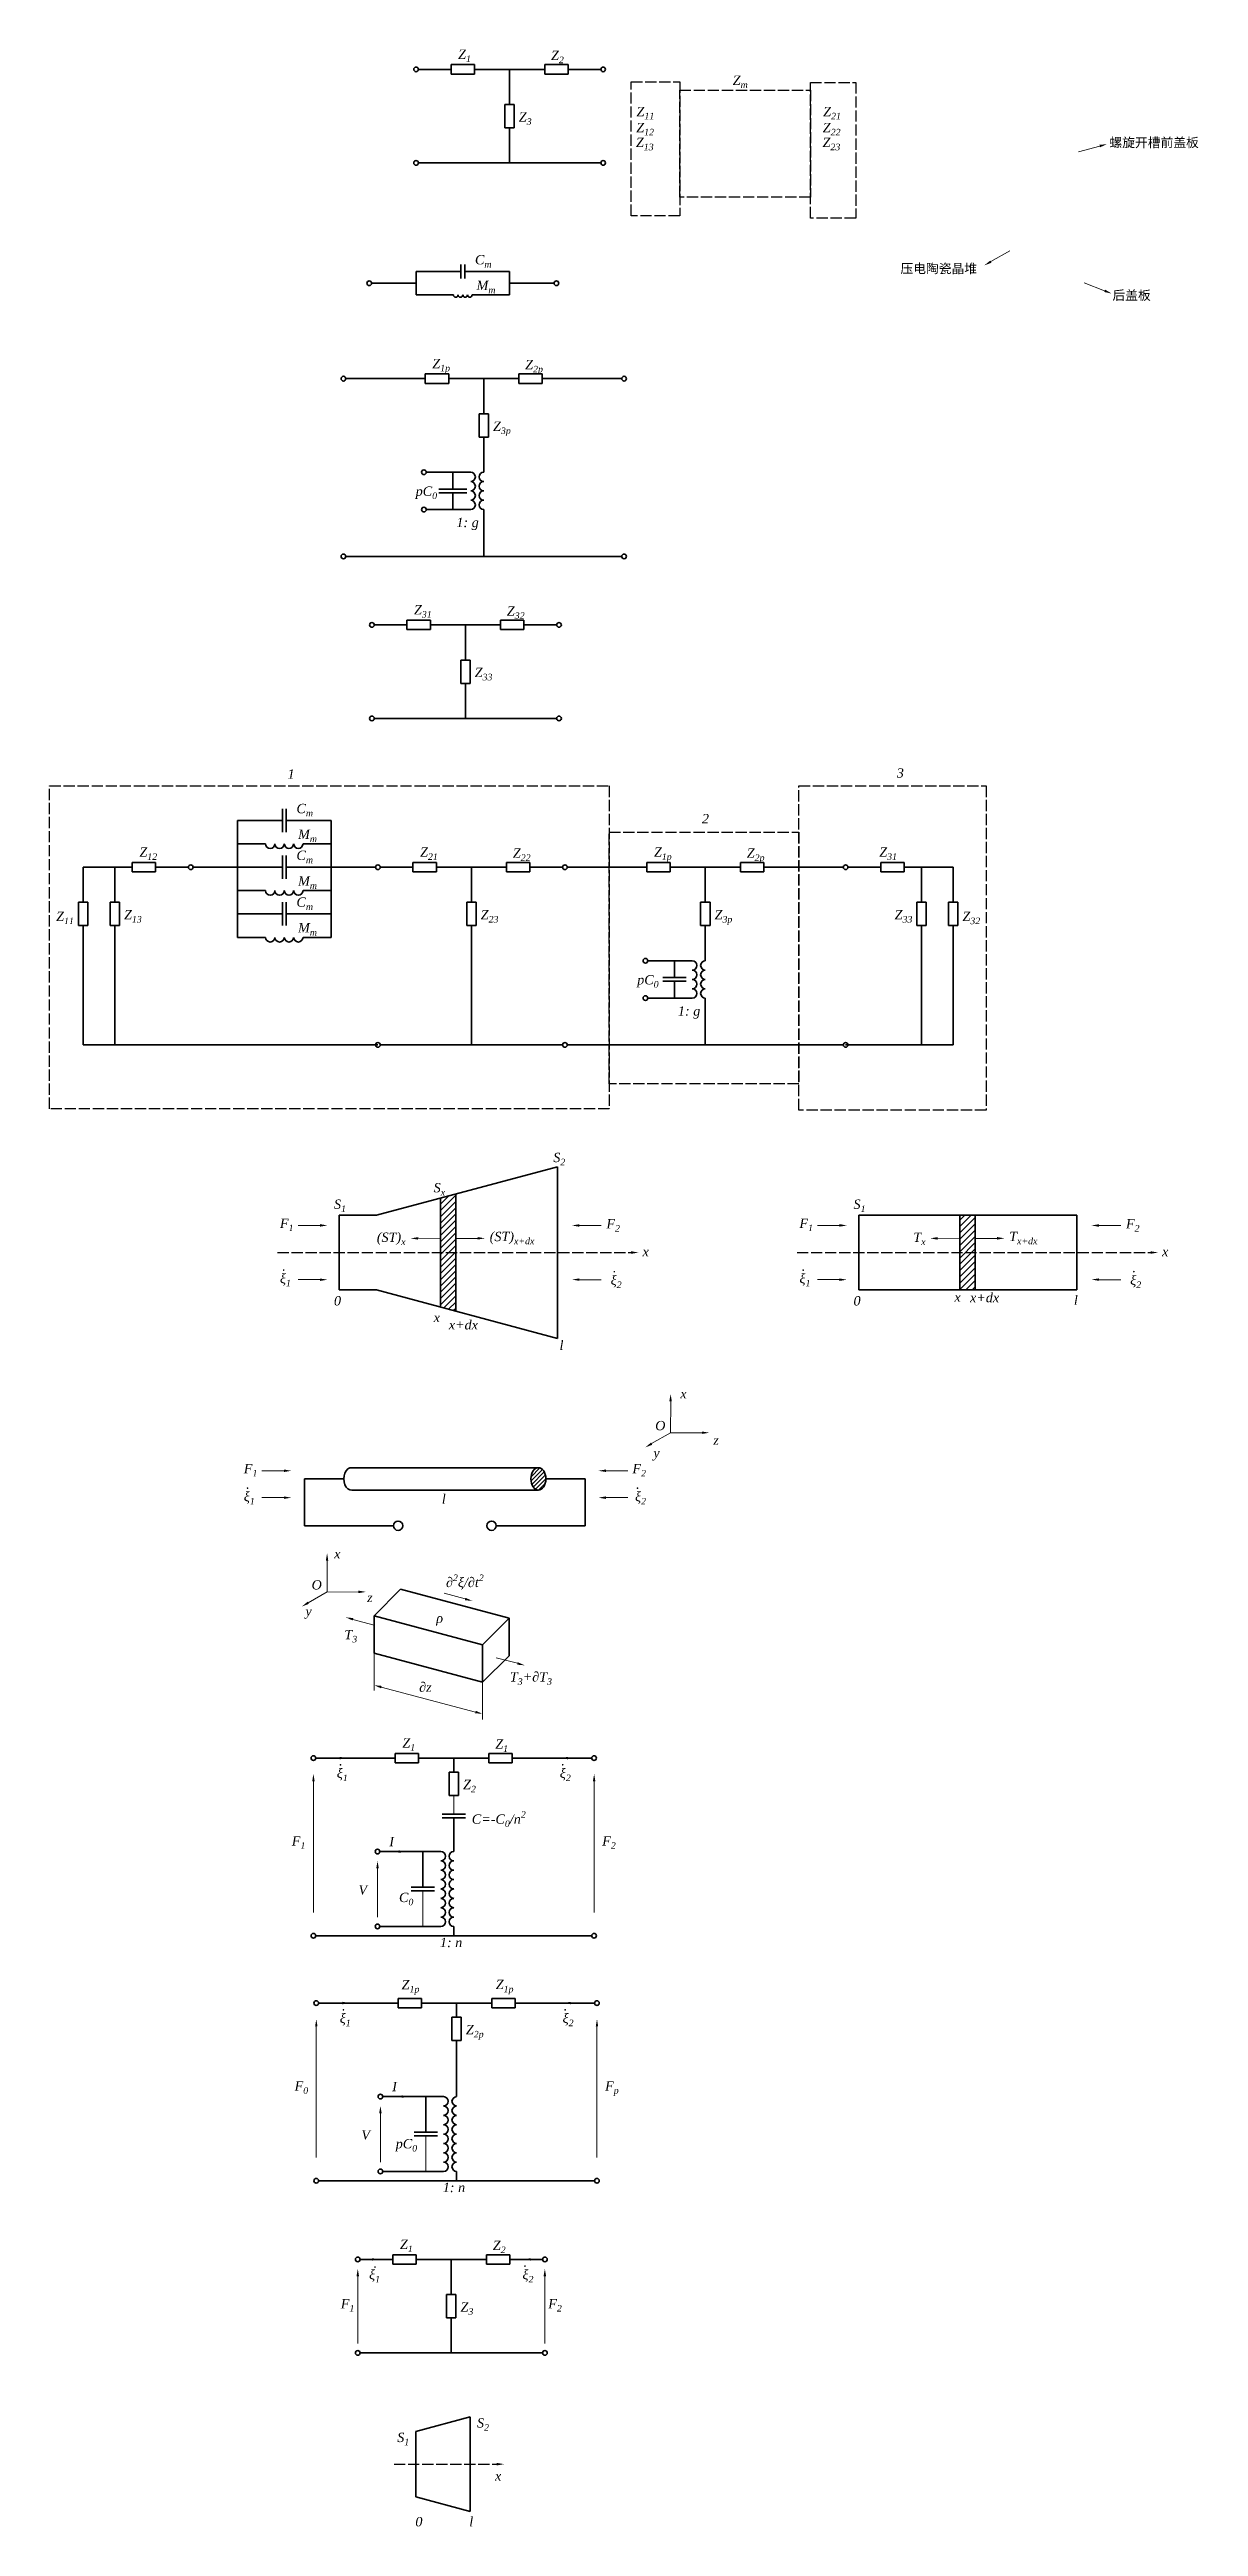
# Model space of a CAD drawing. Header units: millimetres. Extents: x 1780 to 3619, y -4222 to 1986.
# Drawn here: x 1944 to 3172, y -662 to 1986 of the extents above; entities that cross this region are included whole.
import ezdxf

# ---------------------------------------------------------------- set-up
doc = ezdxf.new("R2010")
doc.units = ezdxf.units.MM
doc.linetypes.add('ACAD_ISO02W100', pattern=[15, 12, -3])
doc.layers.get('0').update_dxf_attribs({"lineweight": 35})
doc.layers.add('尺寸', color=7, linetype='Continuous', lineweight=20)
doc.layers.add('虚线', color=250, linetype='ACAD_ISO02W100')
doc.styles.add('TimesNewRoman', font='timesi.ttf', dxfattribs={"height": 10})
doc.styles.add('宋体', font='')
doc.styles.get('宋体').set_extended_font_data('SimSun')

msp = doc.modelspace()

# ---------------------------------------------------------------- texts
at = {"layer": '尺寸', "char_height": 10}
for s, width, heights, insert, attachment_point, style in [('\\A1;Z{\\H0.7x;\\S^ 1;}', 28.768, [0], (2380.8, 1986.5), 1, 'TimesNewRoman'), ('\\A1;Z{\\H0.7x;\\S^ 2;}', 28.768, [0], (2480.1, 1985.3), 1, 'TimesNewRoman'), ('\\A1;Z{\\H0.7x;\\S^ m;}', 28.768, [0], (2674.3, 1958.7), 1, 'TimesNewRoman'), ('\\A1;Z{\\H0.7x;\\S^ 3;}', 28.768, [0], (2445.7, 1919.5), 1, 'TimesNewRoman'), ('\\A1;Z{\\H0.7x;\\S^ 12;}', 28.768, [0], (2571.2, 1908.1), 1, 'TimesNewRoman'), ('\\A1;Z{\\H0.7x;\\S^ 11;}', 28.768, [0], (2571.5, 1925.2), 1, 'TimesNewRoman'), ('\\A1;Z{\\H0.7x;\\S^ 22;}', 28.768, [0], (2770.6, 1908.1), 1, 'TimesNewRoman'), ('\\A1;Z{\\H0.7x;\\S^ 21;}', 28.768, [0], (2771, 1925.2), 1, 'TimesNewRoman'), ('\\A1;Z{\\H0.7x;\\S^ 13;}', 28.768, [0], (2570.8, 1892.2), 1, 'TimesNewRoman'), ('\\A1;Z{\\H0.7x;\\S^ 23;}', 28.768, [0], (2770.3, 1892.2), 1, 'TimesNewRoman'), ('\\A1;螺旋开槽前盖板', 120.757, [0], (3077, 1892.1), 1, '宋体'), ('\\A1;C{\\H0.7x;\\S^ m;}', 28.768, [0], (2398.8, 1766.8), 1, 'TimesNewRoman'), ('\\A1;压电陶瓷晶堆', 100.085, [0], (2853.6, 1757.4), 1, '宋体'), ('\\A1;M{\\H0.7x;\\S^ m;}', 28.768, [0], (2400.5, 1739.3), 1, 'TimesNewRoman'), ('\\A1;后盖板', 120.757, [0], (3080.2, 1728.8), 1, '宋体'), ('\\A1;Z{\\H0.7x;\\S^ 1;\\S^ p;}', 28.768, [0], (2353.2, 1655.8), 1, 'TimesNewRoman'), ('\\A1;Z{\\H0.7x;\\S^ 2;\\S^ p;}', 28.768, [0], (2452.5, 1654.7), 1, 'TimesNewRoman'), ('\\A1;Z{\\H0.7x;\\S^ 3;\\S^ p;}', 28.768, [0], (2418.1, 1588.8), 1, 'TimesNewRoman'), ('\\A1;pC{\\H0.7x;\\S^ 0;}', 28.768, [0], (2335.4, 1519.3), 1, 'TimesNewRoman'), ('\\A1;1: g', 28.768, [0], (2378.9, 1485.9), 1, 'TimesNewRoman'), ('\\A1;Z{\\H0.7x;\\S^ 31;}', 28.768, [0], (2333.6, 1392.5), 1, 'TimesNewRoman'), ('\\A1;Z{\\H0.7x;\\S^ 32;}', 28.768, [0], (2432.9, 1391.3), 1, 'TimesNewRoman'), ('\\A1;Z{\\H0.7x;\\S^ 33;}', 28.768, [0], (2398.5, 1325.5), 1, 'TimesNewRoman'), ('\\A1;3', 45.965, [7.24], (2849.7, 1218.1), 1, 'TimesNewRoman'), ('\\A1;1', 45.965, [7.24], (2198.5, 1216.9), 1, 'TimesNewRoman'), ('\\A1;C{\\H0.7x;\\S^ m;}', 28.768, [0], (2208, 1180), 1, 'TimesNewRoman'), ('\\A1;2', 45.965, [7.24], (2641.4, 1169.2), 1, 'TimesNewRoman'), ('\\A1;M{\\H0.7x;\\S^ m;}', 28.768, [0], (2209.7, 1152.5), 1, 'TimesNewRoman'), ('\\A1;Z{\\H0.7x;\\S^ 12;}', 28.768, [0], (2040.1, 1133.5), 1, 'TimesNewRoman'), ('\\A1;C{\\H0.7x;\\S^ m;}', 28.768, [0], (2208, 1130), 1, 'TimesNewRoman'), ('\\A1;Z{\\H0.7x;\\S^ 21;}', 28.768, [0], (2340.1, 1133.5), 1, 'TimesNewRoman'), ('\\A1;Z{\\H0.7x;\\S^ 22;}', 28.768, [0], (2439.3, 1132.4), 1, 'TimesNewRoman'), ('\\A1;Z{\\H0.7x;\\S^ 1;\\S^ p;}', 28.768, [0], (2590.1, 1133.5), 1, 'TimesNewRoman'), ('\\A1;Z{\\H0.7x;\\S^ 2;\\S^ p;}', 28.768, [0], (2689.3, 1132.4), 1, 'TimesNewRoman'), ('\\A1;Z{\\H0.7x;\\S^ 31;}', 28.768, [0], (2849.9, 1133.5), 3, 'TimesNewRoman'), ('\\A1;M{\\H0.7x;\\S^ m;}', 28.768, [0], (2209.7, 1102.5), 1, 'TimesNewRoman'), ('\\A1;Z{\\H0.7x;\\S^ 11;}', 28.768, [0], (1951.1, 1064.8), 1, 'TimesNewRoman'), ('\\A1;Z{\\H0.7x;\\S^ 13;}', 28.768, [0], (2023.7, 1066.5), 1, 'TimesNewRoman'), ('\\A1;C{\\H0.7x;\\S^ m;}', 28.768, [0], (2208, 1080), 1, 'TimesNewRoman'), ('\\A1;Z{\\H0.7x;\\S^ 23;}', 28.768, [0], (2404.9, 1066.5), 1, 'TimesNewRoman'), ('\\A1;Z{\\H0.7x;\\S^ 3;\\S^ p;}', 28.768, [0], (2654.9, 1066.5), 1, 'TimesNewRoman'), ('\\A1;Z{\\H0.7x;\\S^ 33;}', 28.768, [0], (2866.3, 1066.5), 3, 'TimesNewRoman'), ('\\A1;Z{\\H0.7x;\\S^ 32;}', 28.768, [0], (2938.8, 1064.8), 3, 'TimesNewRoman'), ('\\A1;M{\\H0.7x;\\S^ m;}', 28.768, [0], (2209.7, 1052.5), 1, 'TimesNewRoman'), ('\\A1;pC{\\H0.7x;\\S^ 0;}', 28.768, [0], (2572.2, 997), 1, 'TimesNewRoman'), ('\\A1;1: g', 28.768, [0], (2615.7, 963.6), 1, 'TimesNewRoman'), ('\\A1;S{\\H0.7x;\\S^ 2;}', 28.768, [0], (2482.5, 807), 1, 'TimesNewRoman'), ('\\A1;S{\\H0.7x;\\S^ x;}', 28.768, [0], (2354.6, 774.7), 1, 'TimesNewRoman'), ('\\A1;S{\\H0.7x;\\S^ 1;}', 28.768, [0], (2248.1, 757), 1, 'TimesNewRoman'), ('\\A1;S{\\H0.7x;\\S^ 1;}', 28.768, [0], (2803.4, 757), 1, 'TimesNewRoman'), ('\\A1;F{\\H0.7x;\\S^ 1;}', 28.768, [0], (2190.3, 736.6), 1, 'TimesNewRoman'), ('\\A1;(ST){\\H0.7x;\\S^ x;}', 28.768, [0], (2293.9, 721.7), 1, 'TimesNewRoman'), ('\\A1;(ST){\\H0.7x;\\S^ x+dx;}', 28.768, [0], (2414.5, 722.5), 1, 'TimesNewRoman'), ('\\A1;F{\\H0.7x;\\S^ 2;}', 28.768, [0], (2539.3, 736.1), 1, 'TimesNewRoman'), ('\\A1;F{\\H0.7x;\\S^ 1;}', 28.768, [0], (2745.6, 736.6), 1, 'TimesNewRoman'), ('\\A1;T{\\H0.7x;\\S^ x;}', 28.768, [0], (2867.3, 721.7), 1, 'TimesNewRoman'), ('\\A1;T{\\H0.7x;\\S^ x+dx;}', 28.768, [0], (2969.8, 722.5), 1, 'TimesNewRoman'), ('\\A1;F{\\H0.7x;\\S^ 2;}', 28.768, [0], (3094.6, 736.1), 1, 'TimesNewRoman'), ('\\A1;x', 28.768, [0], (2577.9, 696.3), 7, 'TimesNewRoman'), ('\\A1;x', 28.768, [0], (3133.2, 696.3), 7, 'TimesNewRoman'), ('\\A1;ξ{\\H0.7x;\\S^ 1;}', 28.768, [0], (2190.3, 664.1), 7, 'TimesNewRoman'), ('.', 28.768, [0], (2192.8, 690.9), 1, 'TimesNewRoman'), ('\\A1;ξ{\\H0.7x;\\S^ 2;}', 28.768, [0], (2543.8, 662.4), 7, 'TimesNewRoman'), ('.', 28.768, [0], (2546.2, 689.2), 1, 'TimesNewRoman'), ('\\A1;ξ{\\H0.7x;\\S^ 1;}', 28.768, [0], (2745.6, 664.1), 7, 'TimesNewRoman'), ('.', 28.768, [0], (2748.1, 690.9), 1, 'TimesNewRoman'), ('\\A1;ξ{\\H0.7x;\\S^ 2;}', 28.768, [0], (3099.1, 662.4), 7, 'TimesNewRoman'), ('.', 28.768, [0], (3101.5, 689.2), 1, 'TimesNewRoman'), ('\\A1;0', 28.768, [0], (2248.1, 643.6), 7, 'TimesNewRoman'), ('\\A1;0', 28.768, [0], (2803.4, 643.6), 7, 'TimesNewRoman'), ('\\A1;x', 28.768, [0], (2911.2, 647.7), 7, 'TimesNewRoman'), ('\\A1;x+dx', 28.768, [0], (2927.9, 647), 7, 'TimesNewRoman'), ('\\A1;l', 28.768, [0], (3039, 644.5), 7, 'TimesNewRoman'), ('\\A1;x', 28.768, [0], (2354.6, 625.9), 7, 'TimesNewRoman'), ('\\A1;x+dx', 28.768, [0], (2370.8, 617.9), 7, 'TimesNewRoman'), ('\\A1;l', 28.768, [0], (2489.2, 596.3), 7, 'TimesNewRoman'), ('\\A1;x', 28.768, [0], (2625, 554.4), 3, 'TimesNewRoman'), ('\\A1;O', 28.768, [0], (2602.3, 520.3), 3, 'TimesNewRoman'), ('\\A1;y', 28.768, [0], (2596.2, 491.2), 3, 'TimesNewRoman'), ('\\A1;z', 28.768, [0], (2659.4, 504.8), 3, 'TimesNewRoman'), ('\\A1;F{\\H0.7x;\\S^ 1;}', 28.768, [0], (2151.7, 474.3), 1, 'TimesNewRoman'), ('\\A1;F{\\H0.7x;\\S^ 2;}', 28.768, [0], (2581.6, 474.3), 3, 'TimesNewRoman'), ('\\A1;ξ{\\H0.7x;\\S^ 1;}', 28.768, [0], (2151.7, 431), 7, 'TimesNewRoman'), ('.', 28.768, [0], (2154.2, 457.8), 1, 'TimesNewRoman'), ('\\A1;l', 28.768, [0], (2363.4, 431.9), 7, 'TimesNewRoman'), ('\\A1;ξ{\\H0.7x;\\S^ 2;}', 28.768, [0], (2581.6, 431), 9, 'TimesNewRoman'), ('.', 28.768, [0], (2574.8, 457.8), 3, 'TimesNewRoman'), ('\\A1;x', 28.768, [0], (2255, 383.3), 3, 'TimesNewRoman'), ('\\A1;O', 28.768, [0], (2235.1, 350.1), 3, 'TimesNewRoman'), ('\\A1;∂{\\H0.7x;\\S2^ ;}ξ/∂t{\\H0.7x;\\S2^ ;}', 28.768, [0], (2367.8, 356.1), 1, 'TimesNewRoman'), ('\\A1;y', 28.768, [0], (2224.3, 322), 3, 'TimesNewRoman'), ('\\A1;z', 28.768, [0], (2289.4, 336.6), 3, 'TimesNewRoman'), ('\\A1;T{\\H0.7x;\\S^ 3;}', 28.768, [0], (2259.2, 296.9), 1, 'TimesNewRoman'), ('ρ', 28.768, [13.2], (2357.4, 314.6), 1, 'TimesNewRoman'), ('\\A1;∂z', 28.768, [0], (2339.1, 240.7), 1, 'TimesNewRoman'), ('\\A1;T{\\H0.7x;\\S^ 3;}+∂T{\\H0.7x;\\S^ 3;}', 28.768, [0], (2436.1, 251.7), 1, 'TimesNewRoman'), ('\\A1;Z{\\H0.7x;\\S^ 1;}', 28.768, [0], (2321.2, 181.1), 1, 'TimesNewRoman'), ('\\A1;Z{\\H0.7x;\\S^ 1;}', 28.768, [0], (2420.5, 179.9), 1, 'TimesNewRoman'), ('\\A1;ξ{\\H0.7x;\\S^ 1;}', 28.768, [0], (2251.1, 135.2), 7, 'TimesNewRoman'), ('.', 28.768, [0], (2253.6, 162), 1, 'TimesNewRoman'), ('\\A1;Z{\\H0.7x;\\S^ 2;}', 28.768, [0], (2386.1, 136.6), 1, 'TimesNewRoman'), ('\\A1;ξ{\\H0.7x;\\S^ 2;}', 28.768, [0], (2501.2, 135.2), 9, 'TimesNewRoman'), ('.', 28.768, [0], (2494.8, 162), 3, 'TimesNewRoman'), ('\\A1;C=-C{\\H0.7x;\\S^ 0;}/n{\\H0.7x;\\S2^ ;}', 28.768, [0], (2395.4, 103), 1, 'TimesNewRoman'), ('\\A1;F{\\H0.7x;\\S^ 1;}', 28.768, [0], (2203, 76.3), 1, 'TimesNewRoman'), ('\\A1;I', 28.768, [0], (2307.2, 75.6), 1, 'TimesNewRoman'), ('\\A1;F{\\H0.7x;\\S^ 2;}', 28.768, [0], (2549.3, 76.3), 3, 'TimesNewRoman'), ('\\A1;V', 28.768, [0], (2274.3, 23.9), 1, 'TimesNewRoman'), ('\\A1;C{\\H0.7x;\\S^ 0;}', 28.768, [0], (2317.6, 15.9), 1, 'TimesNewRoman'), ('\\A1;1: n', 28.768, [0], (2361.3, -32.3), 1, 'TimesNewRoman'), ('\\A1;Z{\\H0.7x;\\S^ 1p;}', 28.768, [0], (2320.4, -77.3), 1, 'TimesNewRoman'), ('\\A1;Z{\\H0.7x;\\S^ 1p;}', 28.768, [0], (2421, -77.2), 1, 'TimesNewRoman'), ('\\A1;ξ{\\H0.7x;\\S^ 1;}', 28.768, [0], (2254.2, -126.8), 7, 'TimesNewRoman'), ('.', 28.768, [0], (2256.6, -100), 1, 'TimesNewRoman'), ('\\A1;Z{\\H0.7x;\\S^ 2p;}', 28.768, [0], (2389.1, -125.4), 1, 'TimesNewRoman'), ('\\A1;ξ{\\H0.7x;\\S^ 2;}', 28.768, [0], (2504.2, -126.8), 9, 'TimesNewRoman'), ('.', 28.768, [0], (2497.5, -100), 3, 'TimesNewRoman'), ('\\A1;F{\\H0.7x;\\S^ 0;}', 28.768, [0], (2206, -185.7), 1, 'TimesNewRoman'), ('\\A1;I', 28.768, [0], (2310.3, -186.3), 1, 'TimesNewRoman'), ('\\A1;F{\\H0.7x;\\S^ p;}', 28.768, [0], (2552.4, -185.7), 3, 'TimesNewRoman'), ('\\A1;V', 28.768, [0], (2277.4, -238), 1, 'TimesNewRoman'), ('\\A1;pC{\\H0.7x;\\S^ 0;}', 28.768, [0], (2314.1, -247.4), 1, 'TimesNewRoman'), ('\\A1;1: n', 28.768, [0], (2364.4, -294.2), 1, 'TimesNewRoman'), ('\\A1;Z{\\H0.7x;\\S^ 1;}', 28.768, [0], (2318.6, -354.9), 1, 'TimesNewRoman'), ('\\A1;Z{\\H0.7x;\\S^ 2;}', 28.768, [0], (2417.9, -356), 1, 'TimesNewRoman'), ('\\A1;ξ{\\H0.7x;\\S^ 1;}', 28.768, [0], (2285.6, -400.8), 7, 'TimesNewRoman'), ('.', 28.768, [0], (2290.4, -375), 1, 'TimesNewRoman'), ('\\A1;ξ{\\H0.7x;\\S^ 2;}', 28.768, [0], (2461.3, -400.8), 9, 'TimesNewRoman'), ('.', 28.768, [0], (2454.5, -374), 3, 'TimesNewRoman'), ('\\A1;F{\\H0.7x;\\S^ 1;}', 28.768, [0], (2255.4, -418.5), 1, 'TimesNewRoman'), ('\\A1;Z{\\H0.7x;\\S^ 3;}', 28.768, [0], (2383.4, -421.9), 1, 'TimesNewRoman'), ('\\A1;F{\\H0.7x;\\S^ 2;}', 28.768, [0], (2491.6, -418.5), 3, 'TimesNewRoman'), ('\\A1;S{\\H0.7x;\\S^ 2;}', 28.768, [0], (2413.8, -545.9), 3, 'TimesNewRoman'), ('\\A1;S{\\H0.7x;\\S^ 1;}', 28.768, [0], (2315.7, -561.4), 1, 'TimesNewRoman'), ('\\A1;x', 28.768, [0], (2420.2, -602.5), 1, 'TimesNewRoman'), ('\\A1;0', 28.768, [0], (2335.1, -651.5), 1, 'TimesNewRoman'), ('\\A1;l', 28.768, [0], (2392.7, -651.5), 1, 'TimesNewRoman')]:
    msp.add_mtext_dynamic_manual_height_columns(s, width=width, gutter_width=12.5, heights=heights, dxfattribs=dict(at, insert=insert, attachment_point=attachment_point, style=style))

# ---------------------------------------------------------------- blocks, each defined once
blk = doc.blocks.new('*U5')
blk.add_arc((5, 0), 5, 180, 0)
blk = doc.blocks.new('*U6')
at = {"color": 0, "linetype": 'ByBlock', "lineweight": -2, "transparency": 16777216}
for p in [(4746.5, 3448.1), (4756.5, 3448.1), (4766.5, 3448.1), (4776.5, 3448.1)]:
    blk.add_blockref('*U5', p, dxfattribs=at)
blk = doc.blocks.new('*U7')
blk.add_arc((5, 0), 5, 180, 0)
blk = doc.blocks.new('*U8')
at = {"color": 0, "linetype": 'ByBlock', "lineweight": -2, "transparency": 16777216}
for p in [(4746.5, 3448.1), (4756.5, 3448.1), (4766.5, 3448.1), (4776.5, 3448.1)]:
    blk.add_blockref('*U7', p, dxfattribs=at)
blk = doc.blocks.new('*U9')
blk.add_arc((5, 0), 5, 180, 0)
blk = doc.blocks.new('*U10')
at = {"color": 0, "linetype": 'ByBlock', "lineweight": -2, "transparency": 16777216}
for p in [(4746.5, 3448.1), (4756.5, 3448.1), (4766.5, 3448.1), (4776.5, 3448.1)]:
    blk.add_blockref('*U9', p, dxfattribs=at)
blk = doc.blocks.new('*U11')
blk.add_arc((5, 0), 5, 180, 0)
blk = doc.blocks.new('*U12')
at = {"color": 0, "linetype": 'ByBlock', "lineweight": -2, "transparency": 16777216}
for p in [(4746.5, 3448.1), (4756.5, 3448.1), (4766.5, 3448.1), (4776.5, 3448.1)]:
    blk.add_blockref('*U11', p, dxfattribs=at)
blk = doc.blocks.new('*U13')
blk.add_arc((5, 0), 5, 180, 0)
blk = doc.blocks.new('*U14')
at = {"color": 0, "linetype": 'ByBlock', "lineweight": -2, "transparency": 16777216}
for p in [(4746.5, 3448.1), (4756.5, 3448.1), (4766.5, 3448.1), (4776.5, 3448.1)]:
    blk.add_blockref('*U13', p, dxfattribs=at)
blk = doc.blocks.new('*U15')
blk.add_arc((5, 0), 5, 180, 0)
blk = doc.blocks.new('*U16')
at = {"color": 0, "linetype": 'ByBlock', "lineweight": -2, "transparency": 16777216}
for p in [(4746.5, 3448.1), (4756.5, 3448.1), (4766.5, 3448.1), (4776.5, 3448.1)]:
    blk.add_blockref('*U15', p, dxfattribs=at)
blk = doc.blocks.new('*U17')
blk.add_arc((5, 0), 5, 180, 0)
blk = doc.blocks.new('*U18')
at = {"color": 0, "linetype": 'ByBlock', "lineweight": -2, "transparency": 16777216}
for p in [(4746.5, 3448.1), (4756.5, 3448.1), (4766.5, 3448.1), (4776.5, 3448.1)]:
    blk.add_blockref('*U17', p, dxfattribs=at)
blk = doc.blocks.new('*U20')
blk.add_arc((5, 0), 5, 180, 0)
blk = doc.blocks.new('*U21')
at = {"color": 0, "linetype": 'ByBlock', "lineweight": -2, "transparency": 16777216}
for p in [(4746.5, 3448.1), (4756.5, 3448.1), (4766.5, 3448.1), (4776.5, 3448.1)]:
    blk.add_blockref('*U20', p, dxfattribs=at)
blk = doc.blocks.new('*U22')
blk.add_arc((5, 0), 5, 180, 0)
blk = doc.blocks.new('*U23')
at = {"color": 0, "linetype": 'ByBlock', "lineweight": -2, "transparency": 16777216}
for p in [(4746.5, 3448.1), (4756.5, 3448.1), (4766.5, 3448.1), (4776.5, 3448.1)]:
    blk.add_blockref('*U22', p, dxfattribs=at)
blk = doc.blocks.new('*U24')
blk.add_arc((5, 0), 5, 180, 0)
blk = doc.blocks.new('*U25')
at = {"color": 0, "linetype": 'ByBlock', "lineweight": -2, "transparency": 16777216}
for p in [(4746.5, 3448.1), (4756.5, 3448.1), (4766.5, 3448.1), (4776.5, 3448.1)]:
    blk.add_blockref('*U24', p, dxfattribs=at)
blk = doc.blocks.new('*U26')
blk.add_arc((5, 0), 5, 180, 0)
blk = doc.blocks.new('*U27')
at = {"color": 0, "linetype": 'ByBlock', "lineweight": -2, "transparency": 16777216}
for p in [(4746.5, 3448.1), (4756.5, 3448.1), (4766.5, 3448.1), (4776.5, 3448.1)]:
    blk.add_blockref('*U26', p, dxfattribs=at)
blk = doc.blocks.new('*U29')
blk.add_arc((5, 0), 5, 180, 0)
blk = doc.blocks.new('*U30')
at = {"color": 0, "linetype": 'ByBlock', "lineweight": -2, "transparency": 16777216}
for p in [(4746.5, 3448.1), (4756.5, 3448.1), (4766.5, 3448.1), (4776.5, 3448.1)]:
    blk.add_blockref('*U29', p, dxfattribs=at)
blk = doc.blocks.new('*U31')
blk.add_arc((5, 0), 5, 180, 0)
blk = doc.blocks.new('*U32')
at = {"color": 0, "linetype": 'ByBlock', "lineweight": -2, "transparency": 16777216}
for p in [(4746.5, 3448.1), (4756.5, 3448.1), (4766.5, 3448.1), (4776.5, 3448.1)]:
    blk.add_blockref('*U31', p, dxfattribs=at)
blk = doc.blocks.new('*U33')
blk.add_arc((5, 0), 5, 180, 0)
blk = doc.blocks.new('*U34')
at = {"color": 0, "linetype": 'ByBlock', "lineweight": -2, "transparency": 16777216}
for p in [(4746.5, 3448.1), (4756.5, 3448.1), (4766.5, 3448.1), (4776.5, 3448.1)]:
    blk.add_blockref('*U33', p, dxfattribs=at)
blk = doc.blocks.new('*U35')
blk.add_arc((5, 0), 5, 180, 0)
blk = doc.blocks.new('*U36')
at = {"color": 0, "linetype": 'ByBlock', "lineweight": -2, "transparency": 16777216}
for p in [(4746.5, 3448.1), (4756.5, 3448.1), (4766.5, 3448.1), (4776.5, 3448.1)]:
    blk.add_blockref('*U35', p, dxfattribs=at)
blk = doc.blocks.new('*U3')
blk.add_arc((2.5, 0), 2.5, 180, 0)
blk = doc.blocks.new('*U4')
at = {"color": 0, "linetype": 'ByBlock', "lineweight": -2, "transparency": 16777216}
for p in [(2373.3, 1724.1), (2378.3, 1724.1), (2383.3, 1724.1), (2388.3, 1724.1)]:
    blk.add_blockref('*U3', p, dxfattribs=at)

# ---------------------------------------------------------------- hatches: boundary and pattern name
h = msp.add_hatch()
h.set_pattern_fill('ANSI31', color=256, scale=1.5)
h.paths.add_polyline_path([(2933.5, 740.3), (2917.1, 740.3), (2917.1, 700.3), (2933.5, 700.3)])
h.paths.add_polyline_path([(2933.5, 700.3), (2917.1, 700.3), (2917.1, 660.3), (2933.5, 660.3)])
h.paths.add_polyline_path([(2378.2, 763), (2361.8, 758.6), (2361.8, 700.3), (2378.2, 700.3)])
h.paths.add_polyline_path([(2378.2, 700.3), (2361.8, 700.3), (2361.8, 642.1), (2378.2, 637.7)])
h = msp.add_hatch()
h.set_pattern_fill('ANSI31', color=256)
edge = h.paths.add_edge_path()
edge.add_ellipse((2466.6, 458.3), major_axis=(0, 12), ratio=0.666667, start_angle=179.9959, end_angle=270)
edge.add_ellipse((2466.6, 458.3), major_axis=(0, 12), ratio=0.666667, start_angle=270, end_angle=360.0041)
edge.add_ellipse((2466.6, 458.3), major_axis=(0, 12), ratio=0.666667, start_angle=0.0041, end_angle=179.9959)

# ---------------------------------------------------------------- linework, layer by layer
for p, q in [((2338.3, 1965.3), (2373.3, 1965.3)), ((2373.3, 1965.3), (2373.3, 1970.3)), ((2373.3, 1970.3), (2385.8, 1970.3)), ((2373.3, 1965.3), (2373.3, 1960.3)), ((2373.3, 1960.3), (2385.8, 1960.3)), ((2398.3, 1970.3), (2385.8, 1970.3)), ((2398.3, 1960.3), (2385.8, 1960.3)), ((2398.3, 1965.3), (2398.3, 1970.3)), ((2398.3, 1965.3), (2398.3, 1960.3)), ((2398.3, 1965.3), (2435.8, 1965.3)), ((2435.8, 1927.8), (2435.8, 1965.3)), ((2473.3, 1965.3), (2435.8, 1965.3)), ((2473.3, 1965.3), (2473.3, 1970.3)), ((2473.3, 1970.3), (2485.8, 1970.3)), ((2473.3, 1965.3), (2473.3, 1960.3)), ((2473.3, 1960.3), (2485.8, 1960.3)), ((2498.3, 1970.3), (2485.8, 1970.3)), ((2498.3, 1960.3), (2485.8, 1960.3)), ((2498.3, 1965.3), (2498.3, 1970.3)), ((2498.3, 1965.3), (2498.3, 1960.3)), ((2533.3, 1965.3), (2498.3, 1965.3)), ((2435.8, 1927.8), (2430.8, 1927.8)), ((2430.8, 1927.8), (2430.8, 1915.3)), ((2430.8, 1902.8), (2430.8, 1915.3)), ((2435.8, 1927.8), (2440.8, 1927.8)), ((2440.8, 1927.8), (2440.8, 1915.3)), ((2440.8, 1902.8), (2440.8, 1915.3)), ((2435.8, 1902.8), (2430.8, 1902.8)), ((2435.8, 1902.8), (2440.8, 1902.8)), ((2435.8, 1865.3), (2435.8, 1902.8)), ((2338.3, 1865.3), (2435.8, 1865.3)), ((2435.8, 1865.3), (2533.3, 1865.3)), ((2335.8, 1749.1), (2383.8, 1749.1)), ((2335.8, 1749.1), (2335.8, 1724.1)), ((2383.8, 1756.6), (2383.8, 1741.6)), ((2387.8, 1756.6), (2387.8, 1741.6)), ((2387.8, 1749.1), (2435.8, 1749.1)), ((2435.8, 1749.1), (2435.8, 1724.1)), ((2335.8, 1736.6), (2288.3, 1736.6)), ((2375.8, 1724.1), (2335.8, 1724.1)), ((2435.8, 1724.1), (2395.8, 1724.1)), ((2435.8, 1736.6), (2483.3, 1736.6)), ((2308.2, 1634.6), (2260.7, 1634.6)), ((2308.2, 1634.6), (2345.7, 1634.6)), ((2345.7, 1634.6), (2345.7, 1639.6)), ((2345.7, 1639.6), (2358.2, 1639.6)), ((2345.7, 1634.6), (2345.7, 1629.6)), ((2345.7, 1629.6), (2358.2, 1629.6)), ((2370.7, 1639.6), (2358.2, 1639.6)), ((2370.7, 1629.6), (2358.2, 1629.6)), ((2370.7, 1634.6), (2370.7, 1639.6)), ((2370.7, 1634.6), (2370.7, 1629.6)), ((2370.7, 1634.6), (2408.2, 1634.6)), ((2408.2, 1597.1), (2408.2, 1634.6)), ((2445.7, 1634.6), (2408.2, 1634.6)), ((2445.7, 1634.6), (2445.7, 1639.6)), ((2445.7, 1639.6), (2458.2, 1639.6)), ((2445.7, 1634.6), (2445.7, 1629.6)), ((2445.7, 1629.6), (2458.2, 1629.6)), ((2470.7, 1639.6), (2458.2, 1639.6)), ((2470.7, 1629.6), (2458.2, 1629.6)), ((2470.7, 1634.6), (2470.7, 1639.6)), ((2470.7, 1634.6), (2470.7, 1629.6)), ((2508.2, 1634.6), (2470.7, 1634.6)), ((2508.2, 1634.6), (2555.7, 1634.6)), ((2408.2, 1597.1), (2403.2, 1597.1)), ((2403.2, 1597.1), (2403.2, 1584.6)), ((2408.2, 1597.1), (2413.2, 1597.1)), ((2413.2, 1597.1), (2413.2, 1584.6)), ((2403.2, 1572.1), (2403.2, 1584.6)), ((2408.2, 1572.1), (2403.2, 1572.1)), ((2408.2, 1572.1), (2413.2, 1572.1)), ((2408.2, 1534.6), (2408.2, 1572.1)), ((2413.2, 1572.1), (2413.2, 1584.6)), ((2394.2, 1534.6), (2346.7, 1534.6)), ((2375.2, 1516.6), (2360.2, 1516.6)), ((2375.2, 1512.6), (2360.2, 1512.6)), ((2375.2, 1516.6), (2375.2, 1534.6)), ((2375.2, 1516.6), (2390.2, 1516.6)), ((2375.2, 1512.6), (2375.2, 1494.6)), ((2375.2, 1512.6), (2390.2, 1512.6)), ((2394.2, 1494.6), (2346.7, 1494.6)), ((2408.2, 1494.6), (2408.2, 1444.6)), ((2308.2, 1444.6), (2260.7, 1444.6)), ((2308.2, 1444.6), (2408.2, 1444.6)), ((2408.2, 1444.6), (2508.2, 1444.6)), ((2508.2, 1444.6), (2555.7, 1444.6)), ((2291.1, 1371.3), (2326.1, 1371.3)), ((2326.1, 1371.3), (2326.1, 1376.3)), ((2326.1, 1376.3), (2338.6, 1376.3)), ((2326.1, 1371.3), (2326.1, 1366.3)), ((2326.1, 1366.3), (2338.6, 1366.3)), ((2351.1, 1376.3), (2338.6, 1376.3)), ((2351.1, 1366.3), (2338.6, 1366.3)), ((2351.1, 1371.3), (2351.1, 1376.3)), ((2351.1, 1371.3), (2351.1, 1366.3)), ((2351.1, 1371.3), (2388.6, 1371.3)), ((2388.6, 1333.8), (2388.6, 1371.3)), ((2426.1, 1371.3), (2388.6, 1371.3)), ((2426.1, 1371.3), (2426.1, 1376.3)), ((2426.1, 1376.3), (2438.6, 1376.3)), ((2426.1, 1371.3), (2426.1, 1366.3)), ((2426.1, 1366.3), (2438.6, 1366.3)), ((2451.1, 1376.3), (2438.6, 1376.3)), ((2451.1, 1366.3), (2438.6, 1366.3)), ((2451.1, 1371.3), (2451.1, 1376.3)), ((2451.1, 1371.3), (2451.1, 1366.3)), ((2486.1, 1371.3), (2451.1, 1371.3)), ((2388.6, 1333.8), (2383.6, 1333.8)), ((2383.6, 1333.8), (2383.6, 1321.3)), ((2388.6, 1333.8), (2393.6, 1333.8)), ((2393.6, 1333.8), (2393.6, 1321.3)), ((2383.6, 1308.8), (2383.6, 1321.3)), ((2388.6, 1308.8), (2383.6, 1308.8)), ((2388.6, 1308.8), (2393.6, 1308.8)), ((2388.6, 1271.3), (2388.6, 1308.8)), ((2393.6, 1308.8), (2393.6, 1321.3)), ((2291.1, 1271.3), (2388.6, 1271.3)), ((2388.6, 1271.3), (2486.1, 1271.3)), ((2193, 1162.3), (2193, 1174.8)), ((2197, 1162.3), (2197, 1174.8)), ((2145, 1162.3), (2193, 1162.3)), ((2145, 1162.3), (2145, 1137.3)), ((2193, 1162.3), (2193, 1149.8)), ((2197, 1162.3), (2245, 1162.3)), ((2197, 1162.3), (2197, 1149.8)), ((2245, 1162.3), (2245, 1137.3)), ((1980, 1112.3), (2032.5, 1112.3)), ((1980, 1074.8), (1980, 1112.3)), ((2013.7, 1074.8), (2013.7, 1112.3)), ((2032.5, 1112.3), (2032.5, 1117.3)), ((2032.5, 1117.3), (2045, 1117.3)), ((2032.5, 1112.3), (2032.5, 1107.3)), ((2057.5, 1117.3), (2045, 1117.3)), ((2057.5, 1112.3), (2057.5, 1117.3)), ((2057.5, 1112.3), (2057.5, 1107.3)), ((2057.5, 1112.3), (2092.5, 1112.3)), ((2145, 1112.3), (2097.5, 1112.3)), ((2175, 1137.3), (2145, 1137.3)), ((2145, 1112.3), (2145, 1137.3)), ((2145, 1112.3), (2193, 1112.3)), ((2145, 1112.3), (2145, 1087.3)), ((2193, 1112.3), (2193, 1124.8)), ((2193, 1112.3), (2193, 1099.8)), ((2197, 1112.3), (2197, 1124.8)), ((2197, 1112.3), (2245, 1112.3)), ((2197, 1112.3), (2197, 1099.8)), ((2245, 1137.3), (2215, 1137.3)), ((2245, 1137.3), (2245, 1112.3)), ((2245, 1112.3), (2292.5, 1112.3)), ((2245, 1112.3), (2245, 1087.3)), ((2297.5, 1112.3), (2332.5, 1112.3)), ((2332.5, 1112.3), (2332.5, 1117.3)), ((2332.5, 1117.3), (2345, 1117.3)), ((2332.5, 1112.3), (2332.5, 1107.3)), ((2357.5, 1117.3), (2345, 1117.3)), ((2357.5, 1112.3), (2357.5, 1117.3)), ((2357.5, 1112.3), (2357.5, 1107.3)), ((2357.5, 1112.3), (2395, 1112.3)), ((2395, 1074.8), (2395, 1112.3)), ((2432.5, 1112.3), (2395, 1112.3)), ((2432.5, 1112.3), (2432.5, 1117.3)), ((2432.5, 1117.3), (2445, 1117.3)), ((2432.5, 1112.3), (2432.5, 1107.3)), ((2457.5, 1117.3), (2445, 1117.3)), ((2457.5, 1112.3), (2457.5, 1117.3)), ((2457.5, 1112.3), (2457.5, 1107.3)), ((2492.5, 1112.3), (2457.5, 1112.3)), ((2545, 1112.3), (2497.5, 1112.3)), ((2545, 1112.3), (2582.5, 1112.3)), ((2582.5, 1112.3), (2582.5, 1117.3)), ((2582.5, 1117.3), (2595, 1117.3)), ((2582.5, 1112.3), (2582.5, 1107.3)), ((2607.5, 1117.3), (2595, 1117.3)), ((2607.5, 1112.3), (2607.5, 1117.3)), ((2607.5, 1112.3), (2607.5, 1107.3)), ((2607.5, 1112.3), (2645, 1112.3)), ((2645, 1074.8), (2645, 1112.3)), ((2682.5, 1112.3), (2645, 1112.3)), ((2682.5, 1112.3), (2682.5, 1117.3)), ((2682.5, 1117.3), (2695, 1117.3)), ((2682.5, 1112.3), (2682.5, 1107.3)), ((2707.5, 1117.3), (2695, 1117.3)), ((2707.5, 1112.3), (2707.5, 1117.3)), ((2707.5, 1112.3), (2707.5, 1107.3)), ((2745, 1112.3), (2707.5, 1112.3)), ((2745, 1112.3), (2792.5, 1112.3)), ((2832.5, 1112.3), (2797.5, 1112.3)), ((2832.5, 1112.3), (2832.5, 1117.3)), ((2832.5, 1117.3), (2845, 1117.3)), ((2832.5, 1112.3), (2832.5, 1107.3)), ((2857.5, 1117.3), (2845, 1117.3)), ((2857.5, 1112.3), (2857.5, 1117.3)), ((2857.5, 1112.3), (2857.5, 1107.3)), ((2910, 1112.3), (2857.5, 1112.3)), ((2876.2, 1074.8), (2876.2, 1112.3)), ((2910, 1074.8), (2910, 1112.3)), ((2032.5, 1107.3), (2045, 1107.3)), ((2057.5, 1107.3), (2045, 1107.3)), ((2175, 1087.3), (2145, 1087.3)), ((2145, 1087.3), (2145, 1062.3)), ((2245, 1087.3), (2215, 1087.3)), ((2245, 1087.3), (2245, 1062.3)), ((2332.5, 1107.3), (2345, 1107.3)), ((2357.5, 1107.3), (2345, 1107.3)), ((2432.5, 1107.3), (2445, 1107.3)), ((2457.5, 1107.3), (2445, 1107.3)), ((2582.5, 1107.3), (2595, 1107.3)), ((2607.5, 1107.3), (2595, 1107.3)), ((2682.5, 1107.3), (2695, 1107.3)), ((2707.5, 1107.3), (2695, 1107.3)), ((2832.5, 1107.3), (2845, 1107.3)), ((2857.5, 1107.3), (2845, 1107.3)), ((1980, 1074.8), (1975, 1074.8)), ((1975, 1074.8), (1975, 1062.3)), ((1975, 1049.8), (1975, 1062.3)), ((1980, 1074.8), (1985, 1074.8)), ((1985, 1074.8), (1985, 1062.3)), ((1985, 1049.8), (1985, 1062.3)), ((2013.7, 1074.8), (2008.7, 1074.8)), ((2008.7, 1074.8), (2008.7, 1062.3)), ((2008.7, 1049.8), (2008.7, 1062.3)), ((2013.7, 1074.8), (2018.7, 1074.8)), ((2018.7, 1074.8), (2018.7, 1062.3)), ((2018.7, 1049.8), (2018.7, 1062.3)), ((2145, 1062.3), (2193, 1062.3)), ((2145, 1062.3), (2145, 1037.3)), ((2193, 1062.3), (2193, 1074.8)), ((2193, 1062.3), (2193, 1049.8)), ((2197, 1062.3), (2197, 1074.8)), ((2197, 1062.3), (2245, 1062.3)), ((2197, 1062.3), (2197, 1049.8)), ((2245, 1062.3), (2245, 1037.3)), ((2395, 1074.8), (2390, 1074.8)), ((2390, 1074.8), (2390, 1062.3)), ((2390, 1049.8), (2390, 1062.3)), ((2395, 1074.8), (2400, 1074.8)), ((2400, 1074.8), (2400, 1062.3)), ((2400, 1049.8), (2400, 1062.3)), ((2645, 1074.8), (2640, 1074.8)), ((2640, 1074.8), (2640, 1062.3)), ((2640, 1049.8), (2640, 1062.3)), ((2645, 1074.8), (2650, 1074.8)), ((2650, 1074.8), (2650, 1062.3)), ((2650, 1049.8), (2650, 1062.3)), ((2876.2, 1074.8), (2871.2, 1074.8)), ((2871.2, 1074.8), (2871.2, 1062.3)), ((2871.2, 1049.8), (2871.2, 1062.3)), ((2876.2, 1074.8), (2881.2, 1074.8)), ((2881.2, 1074.8), (2881.2, 1062.3)), ((2881.2, 1049.8), (2881.2, 1062.3)), ((2910, 1074.8), (2905, 1074.8)), ((2905, 1074.8), (2905, 1062.3)), ((2905, 1049.8), (2905, 1062.3)), ((2910, 1074.8), (2915, 1074.8)), ((2915, 1074.8), (2915, 1062.3)), ((2915, 1049.8), (2915, 1062.3)), ((1980, 1049.8), (1975, 1049.8)), ((1980, 1049.8), (1985, 1049.8)), ((1980, 922.3), (1980, 1049.8)), ((2013.7, 1049.8), (2008.7, 1049.8)), ((2013.7, 1049.8), (2018.7, 1049.8)), ((2013.7, 922.3), (2013.7, 1049.8)), ((2175, 1037.3), (2145, 1037.3)), ((2245, 1037.3), (2215, 1037.3)), ((2395, 1049.8), (2390, 1049.8)), ((2395, 1049.8), (2400, 1049.8)), ((2395, 922.3), (2395, 1049.8)), ((2645, 1049.8), (2640, 1049.8)), ((2645, 1049.8), (2650, 1049.8)), ((2645, 1012.3), (2645, 1049.8)), ((2876.2, 1049.8), (2871.2, 1049.8)), ((2876.2, 1049.8), (2881.2, 1049.8)), ((2876.2, 922.3), (2876.2, 1049.8)), ((2910, 1049.8), (2905, 1049.8)), ((2910, 1049.8), (2915, 1049.8)), ((2910, 922.3), (2910, 1049.8)), ((2631, 1012.3), (2583.5, 1012.3)), ((2612, 994.3), (2612, 1012.3)), ((2612, 994.3), (2599.5, 994.3)), ((2612, 990.3), (2599.5, 990.3)), ((2612, 994.3), (2624.5, 994.3)), ((2612, 990.3), (2612, 972.3)), ((2612, 990.3), (2624.5, 990.3)), ((2631, 972.3), (2583.5, 972.3)), ((2645, 972.3), (2645, 922.3)), ((1980, 922.3), (2295, 922.3)), ((2297.5, 922.3), (2395, 922.3)), ((2395, 922.3), (2492.5, 922.3)), ((2545, 922.3), (2497.5, 922.3)), ((2545, 922.3), (2645, 922.3)), ((2645, 922.3), (2745, 922.3)), ((2745, 922.3), (2792.5, 922.3)), ((2795, 922.3), (2910, 922.3)), ((2293.7, 740.3), (2486.9, 792.1)), ((2486.9, 792.1), (2486.9, 700.3)), ((2361.8, 758.6), (2361.8, 700.3)), ((2378.2, 763), (2378.2, 700.3)), ((2253.7, 700.3), (2253.7, 740.3)), ((2253.7, 740.3), (2293.7, 740.3)), ((2809, 700.3), (2809, 740.3)), ((2809, 740.3), (3042.2, 740.3)), ((2917.1, 740.3), (2917.1, 700.3)), ((2933.5, 740.3), (2933.5, 700.3)), ((3042.2, 740.3), (3042.2, 700.3)), ((2253.7, 700.3), (2253.7, 660.3)), ((2361.8, 642.1), (2361.8, 700.3)), ((2378.2, 637.7), (2378.2, 700.3)), ((2486.9, 608.6), (2486.9, 700.3)), ((2809, 700.3), (2809, 660.3)), ((2917.1, 660.3), (2917.1, 700.3)), ((2933.5, 660.3), (2933.5, 700.3)), ((3042.2, 660.3), (3042.2, 700.3)), ((2253.7, 660.3), (2293.7, 660.3)), ((2293.7, 660.3), (2486.9, 608.6)), ((2809, 660.3), (3042.2, 660.3)), ((2258.6, 458.3), (2216.6, 458.3)), ((2216.6, 458.3), (2216.6, 408.3)), ((2267.1, 470.3), (2466.6, 470.3)), ((2474.6, 458.3), (2516.6, 458.3)), ((2516.6, 458.3), (2516.6, 408.3)), ((2267.1, 446.3), (2466.6, 446.3)), ((2216.6, 408.3), (2311.6, 408.3)), ((2516.6, 408.3), (2421.6, 408.3)), ((2319.3, 340.3), (2291, 312)), ((2435.2, 309.3), (2319.3, 340.3)), ((2291, 312), (2407, 281)), ((2291, 312), (2291, 272)), ((2407, 281), (2435.2, 309.3)), ((2435.2, 309.3), (2435.2, 269.3)), ((2291, 272), (2407, 241)), ((2407, 281), (2407, 241)), ((2407, 241), (2435.2, 269.3)), ((2276.1, 159.9), (2228.6, 159.9)), ((2276.1, 159.9), (2313.6, 159.9)), ((2313.6, 159.9), (2313.6, 164.9)), ((2313.6, 164.9), (2326.1, 164.9)), ((2313.6, 159.9), (2313.6, 154.9)), ((2338.6, 164.9), (2326.1, 164.9)), ((2338.6, 159.9), (2338.6, 164.9)), ((2338.6, 159.9), (2338.6, 154.9)), ((2338.6, 159.9), (2376.1, 159.9)), ((2376.1, 144.9), (2376.1, 159.9)), ((2413.6, 159.9), (2376.1, 159.9)), ((2413.6, 159.9), (2413.6, 164.9)), ((2413.6, 164.9), (2426.1, 164.9)), ((2413.6, 159.9), (2413.6, 154.9)), ((2438.6, 164.9), (2426.1, 164.9)), ((2438.6, 159.9), (2438.6, 164.9)), ((2438.6, 159.9), (2438.6, 154.9)), ((2476.1, 159.9), (2438.6, 159.9)), ((2476.1, 159.9), (2523.6, 159.9)), ((2313.6, 154.9), (2326.1, 154.9)), ((2338.6, 154.9), (2326.1, 154.9)), ((2376.1, 144.9), (2371.1, 144.9)), ((2371.1, 144.9), (2371.1, 132.4)), ((2376.1, 144.9), (2381.1, 144.9)), ((2381.1, 144.9), (2381.1, 132.4)), ((2413.6, 154.9), (2426.1, 154.9)), ((2438.6, 154.9), (2426.1, 154.9)), ((2371.1, 119.9), (2371.1, 132.4)), ((2376.1, 119.9), (2371.1, 119.9)), ((2376.1, 119.9), (2381.1, 119.9)), ((2381.1, 119.9), (2381.1, 132.4)), ((2376.1, 99.9), (2363.6, 99.9)), ((2376.1, 95.9), (2363.6, 95.9)), ((2376.1, 99.9), (2388.6, 99.9)), ((2376.1, 59.9), (2376.1, 95.9)), ((2376.1, 95.9), (2388.6, 95.9)), ((2362.1, 59.9), (2297.1, 59.9)), ((2343.2, 59.9), (2343.2, 21.9)), ((2343.2, 21.9), (2330.7, 21.9)), ((2343.2, 17.9), (2330.7, 17.9)), ((2343.2, 21.9), (2355.7, 21.9)), ((2343.2, 17.9), (2355.7, 17.9)), ((2362.1, -20.1), (2297.1, -20.1)), ((2376.1, -20.1), (2376.1, -30.1)), ((2276.1, -30.1), (2228.6, -30.1)), ((2276.1, -30.1), (2376.1, -30.1)), ((2376.1, -30.1), (2476.1, -30.1)), ((2476.1, -30.1), (2523.6, -30.1)), ((2279.2, -102.1), (2231.7, -102.1)), ((2279.2, -102.1), (2316.7, -102.1)), ((2316.7, -102.1), (2316.7, -97.1)), ((2316.7, -97.1), (2329.2, -97.1)), ((2316.7, -102.1), (2316.7, -107.1)), ((2341.7, -97.1), (2329.2, -97.1)), ((2341.7, -102.1), (2341.7, -97.1)), ((2341.7, -102.1), (2341.7, -107.1)), ((2341.7, -102.1), (2379.2, -102.1)), ((2379.2, -117.1), (2379.2, -102.1)), ((2416.7, -102.1), (2379.2, -102.1)), ((2416.7, -102.1), (2416.7, -97.1)), ((2416.7, -97.1), (2429.2, -97.1)), ((2416.7, -102.1), (2416.7, -107.1)), ((2441.7, -97.1), (2429.2, -97.1)), ((2441.7, -102.1), (2441.7, -97.1)), ((2441.7, -102.1), (2441.7, -107.1)), ((2479.2, -102.1), (2441.7, -102.1)), ((2479.2, -102.1), (2526.7, -102.1)), ((2316.7, -107.1), (2329.2, -107.1)), ((2341.7, -107.1), (2329.2, -107.1)), ((2379.2, -117.1), (2374.2, -117.1)), ((2374.2, -117.1), (2374.2, -129.6)), ((2374.2, -142.1), (2374.2, -129.6)), ((2379.2, -117.1), (2384.2, -117.1)), ((2384.2, -117.1), (2384.2, -129.6)), ((2384.2, -142.1), (2384.2, -129.6)), ((2416.7, -107.1), (2429.2, -107.1)), ((2441.7, -107.1), (2429.2, -107.1)), ((2379.2, -142.1), (2374.2, -142.1)), ((2379.2, -142.1), (2384.2, -142.1)), ((2379.2, -202.1), (2379.2, -142.1)), ((2365.2, -202.1), (2300.2, -202.1)), ((2346.3, -202.1), (2346.3, -240.1)), ((2346.3, -240.1), (2333.8, -240.1)), ((2346.3, -244.1), (2333.8, -244.1)), ((2346.3, -240.1), (2358.8, -240.1)), ((2346.3, -244.1), (2358.8, -244.1)), ((2365.2, -282.1), (2300.2, -282.1)), ((2379.2, -282.1), (2379.2, -292.1)), ((2279.2, -292.1), (2231.7, -292.1)), ((2279.2, -292.1), (2379.2, -292.1)), ((2379.2, -292.1), (2479.2, -292.1)), ((2479.2, -292.1), (2526.7, -292.1)), ((2276, -376.1), (2311, -376.1)), ((2311, -376.1), (2311, -371.1)), ((2311, -371.1), (2323.5, -371.1)), ((2311, -376.1), (2311, -381.1)), ((2311, -381.1), (2323.5, -381.1)), ((2336, -371.1), (2323.5, -371.1)), ((2336, -381.1), (2323.5, -381.1)), ((2336, -376.1), (2336, -371.1)), ((2336, -376.1), (2336, -381.1)), ((2336, -376.1), (2373.5, -376.1)), ((2373.5, -413.6), (2373.5, -376.1)), ((2411, -376.1), (2373.5, -376.1)), ((2411, -376.1), (2411, -371.1)), ((2411, -371.1), (2423.5, -371.1)), ((2411, -376.1), (2411, -381.1)), ((2411, -381.1), (2423.5, -381.1)), ((2436, -371.1), (2423.5, -371.1)), ((2436, -381.1), (2423.5, -381.1)), ((2436, -376.1), (2436, -371.1)), ((2436, -376.1), (2436, -381.1)), ((2471, -376.1), (2436, -376.1)), ((2373.5, -413.6), (2368.5, -413.6)), ((2368.5, -413.6), (2368.5, -426.1)), ((2373.5, -413.6), (2378.5, -413.6)), ((2378.5, -413.6), (2378.5, -426.1)), ((2368.5, -438.6), (2368.5, -426.1)), ((2373.5, -438.6), (2368.5, -438.6)), ((2373.5, -438.6), (2378.5, -438.6)), ((2373.5, -476.1), (2373.5, -438.6)), ((2378.5, -438.6), (2378.5, -426.1)), ((2276, -476.1), (2373.5, -476.1)), ((2373.5, -476.1), (2471, -476.1)), ((2335.7, -560), (2393.7, -544.5)), ((2393.7, -544.5), (2393.7, -595)), ((2335.7, -595), (2335.7, -560)), ((2335.7, -595), (2335.7, -630)), ((2393.7, -645.5), (2393.7, -595)), ((2335.7, -630), (2393.7, -645.5))]:
    msp.add_line(p, q)
for centre, radius in [((2335.8, 1965.3), 2.5), ((2535.8, 1965.3), 2.5), ((2335.8, 1865.3), 2.5), ((2535.8, 1865.3), 2.5), ((2285.8, 1736.6), 2.5), ((2485.8, 1736.6), 2.5), ((2258.2, 1634.6), 2.5), ((2558.2, 1634.6), 2.5), ((2344.2, 1534.6), 2.5), ((2344.2, 1494.6), 2.5), ((2258.2, 1444.6), 2.5), ((2558.2, 1444.6), 2.5), ((2288.6, 1371.3), 2.5), ((2488.6, 1371.3), 2.5), ((2288.6, 1271.3), 2.5), ((2488.6, 1271.3), 2.5), ((2095, 1112.3), 2.5), ((2295, 1112.3), 2.5), ((2295, 1112.3), 2.5), ((2495, 1112.3), 2.5), ((2495, 1112.3), 2.5), ((2795, 1112.3), 2.5), ((2795, 1112.3), 2.5), ((2581, 1012.3), 2.5), ((2581, 972.3), 2.5), ((2295, 922.3), 2.5), ((2495, 922.3), 2.5), ((2495, 922.3), 2.5), ((2795, 922.3), 2.5), ((2316.6, 408.3), 5), ((2416.6, 408.3), 5), ((2226.1, 159.9), 2.5), ((2526.1, 159.9), 2.5), ((2294.6, 59.9), 2.5), ((2294.6, -20.1), 2.5), ((2226.1, -30.1), 2.5), ((2526.1, -30.1), 2.5), ((2229.2, -102.1), 2.5), ((2529.2, -102.1), 2.5), ((2297.7, -202.1), 2.5), ((2229.2, -292.1), 2.5), ((2297.7, -282.1), 2.5), ((2529.2, -292.1), 2.5), ((2273.5, -376.1), 2.5), ((2473.5, -376.1), 2.5), ((2273.5, -476.1), 2.5), ((2473.5, -476.1), 2.5)]:
    msp.add_circle(centre, radius)
at = {"extrusion": (0, 0, -1)}
msp.add_ellipse((2266.6, 458.3), major_axis=(0, 12), ratio=0.666667, start_param=3.08154, end_param=6.343238, dxfattribs=at)
msp.add_ellipse((2466.6, 458.3), major_axis=(0, 12), ratio=0.666667)
at = {"layer": '尺寸'}
for p, q in [((3044, 1877.1), (3066.7, 1883.1)), ((2970.4, 1771.4), (2950.1, 1759.8)), ((3050, 1737.2), (3071.8, 1728.4)), ((2209.7, 729.3), (2233.1, 729.2)), ((2361.5, 715.5), (2338, 715.6)), ((2378.2, 715.5), (2401.6, 715.4)), ((2533.8, 729.3), (2510.4, 729.4)), ((2765, 729.3), (2788.4, 729.2)), ((2916.8, 715.5), (2893.3, 715.6)), ((2933.5, 715.5), (2956.9, 715.4)), ((3089.1, 729.3), (3065.7, 729.4)), ((2209.7, 671.4), (2233.1, 671.4)), ((2533.8, 671.3), (2510.4, 671.2)), ((2765, 671.4), (2788.4, 671.4)), ((3089.1, 671.3), (3065.7, 671.2)), ((2607.8, 507.7), (2608, 541.1)), ((2607.9, 507.7), (2587.6, 496.1)), ((2607.9, 507.7), (2641.3, 507.6)), ((2171.1, 467), (2194.5, 466.9)), ((2562.2, 467), (2538.8, 466.9)), ((2171.1, 438.3), (2194.5, 438.4)), ((2562.2, 438.3), (2538.8, 438.4)), ((2240.7, 337.6), (2240.8, 371)), ((2240.8, 337.6), (2220.4, 325.9)), ((2240.8, 337.6), (2274.2, 337.4)), ((2365.8, 336), (2388.4, 330)), ((2291, 302.1), (2268.4, 308.1)), ((2291, 272), (2291, 232)), ((2421.6, 267.1), (2444.3, 261.2)), ((2407, 241), (2407, 201)), ((2399.2, 209.1), (2298.7, 235.6)), ((2226.1, 64.9), (2226.1, 134.9)), ((2526.1, 64.9), (2526.1, 134.9)), ((2376.1, 119.9), (2376.1, 99.9)), ((2226.1, 64.9), (2226.1, -5.1)), ((2526.1, 64.9), (2526.1, -5.1)), ((2294.7, 41.9), (2294.6, -10.1)), ((2343.2, 17.9), (2343.2, -20.1)), ((2229.2, -197.1), (2229.2, -127.1)), ((2529.2, -197.1), (2529.2, -127.1)), ((2229.2, -197.1), (2229.2, -267.1)), ((2529.2, -197.1), (2529.2, -267.1)), ((2297.7, -220.1), (2297.7, -272.1)), ((2346.3, -244.1), (2346.3, -282.1)), ((2273.5, -394.1), (2273.5, -466.1)), ((2473.5, -394.1), (2473.5, -466.1))]:
    msp.add_line(p, q, dxfattribs=at)
for points in [[(3066.3, 1884.6), (3074.3, 1885.3), (3067, 1882)], [(2950.8, 1758.5), (2943.2, 1755.7), (2949.5, 1760.8)], [(3072.3, 1729.8), (3079.2, 1725.6), (3071.3, 1727.3)], [(2233.2, 730.7), (2241.1, 729.3), (2233.1, 728)], [(2338, 714.1), (2330, 715.5), (2338.1, 716.8)], [(2401.6, 716.9), (2409.6, 715.5), (2401.6, 714.2)], [(2510.4, 727.9), (2502.4, 729.3), (2510.4, 730.6)], [(2788.4, 730.7), (2796.4, 729.3), (2788.4, 728)], [(2893.3, 714.1), (2885.3, 715.5), (2893.3, 716.8)], [(2956.9, 716.9), (2964.9, 715.5), (2956.9, 714.2)], [(3065.7, 727.9), (3057.7, 729.3), (3065.7, 730.6)], [(2565.7, 701.7), (2573.7, 700.3), (2565.7, 699)], [(3121, 701.7), (3129, 700.3), (3121, 699)], [(2233.2, 670), (2241.1, 671.3), (2233.1, 672.6)], [(2510.4, 672.7), (2502.4, 671.4), (2510.4, 670.1)], [(2788.4, 670), (2796.4, 671.3), (2788.4, 672.6)], [(3065.7, 672.7), (3057.7, 671.4), (3065.7, 670.1)], [(2606.5, 541.1), (2607.9, 549.1), (2609.2, 541.1)], [(2641.3, 509), (2649.3, 507.7), (2641.3, 506.4)], [(2588.3, 494.8), (2580.7, 492), (2587, 497.1)], [(2194.5, 468.4), (2202.5, 467), (2194.5, 465.7)], [(2538.7, 468.4), (2530.8, 467), (2538.8, 465.7)], [(2194.5, 436.9), (2202.5, 438.3), (2194.5, 439.6)], [(2538.7, 436.9), (2530.8, 438.3), (2538.8, 439.6)], [(2239.4, 371), (2240.7, 379), (2242, 371)], [(2221.2, 324.7), (2213.6, 321.8), (2219.9, 327)], [(2274.2, 338.9), (2282.2, 337.5), (2274.2, 336.2)], [(2388.1, 328.6), (2396.1, 327.9), (2388.7, 331.2)], [(2268.8, 309.5), (2260.7, 310.3), (2268.1, 306.9)], [(2443.9, 259.7), (2452, 259), (2444.6, 262.3)], [(2299.1, 237), (2291, 237.8), (2298.4, 234.4)], [(2398.9, 207.8), (2407, 207.1), (2399.6, 210.4)], [(2254.1, 158.5), (2262.1, 159.9), (2254.1, 161.2)], [(2498.2, 158.5), (2490.2, 159.9), (2498.2, 161.2)], [(2227.5, 134.9), (2226.1, 142.9), (2224.8, 134.9)], [(2524.8, 134.9), (2526.2, 142.9), (2527.5, 134.9)], [(2317.3, 58.5), (2325.3, 59.9), (2317.3, 61.2)], [(2296, 41.9), (2294.6, 49.9), (2293.3, 41.9)], [(2257.1, -103.4), (2265.1, -102), (2257.1, -100.7)], [(2501.2, -103.4), (2493.2, -102), (2501.2, -100.7)], [(2230.5, -127.1), (2229.2, -119.1), (2227.9, -127.1)], [(2527.9, -127.1), (2529.2, -119.1), (2530.5, -127.1)], [(2320.4, -203.4), (2328.4, -202), (2320.4, -200.7)], [(2299.1, -220.1), (2297.7, -212.1), (2296.4, -220.1)], [(2274.9, -394.1), (2273.5, -386.1), (2272.2, -394.1)], [(2288.6, -377.4), (2296.6, -376.1), (2288.6, -374.8)], [(2458.3, -377.4), (2450.3, -376.1), (2458.3, -374.8)], [(2472.1, -394.1), (2473.5, -386.1), (2474.8, -394.1)], [(2422, -596.4), (2430, -595), (2422, -593.7)]]:
    msp.add_solid(points, dxfattribs=at)
at = {"layer": '虚线'}
for p, q in [((2187.7, 700.3), (2565.5, 700.3)), ((2743, 700.3), (3120.8, 700.3)), ((2312.3, -595), (2422, -595.1))]:
    msp.add_line(p, q, dxfattribs=at)
for points in [[(2565.7, 1952.1), (2617.6, 1952.1), (2617.6, 1808.7), (2565.7, 1808.7)], [(2617.6, 1943.2), (2757.3, 1943.2), (2757.3, 1828.7), (2617.6, 1828.7)], [(2757.3, 1951.4), (2805.8, 1951.4), (2805.8, 1806.3), (2757.3, 1806.3)], [(1944.1, 1199.3), (2542.3, 1199.3), (2542.3, 854), (1944.1, 854)], [(2745, 1199.3), (2945.1, 1199.3), (2945.1, 852.6), (2745, 852.6)], [(2542.3, 1149.8), (2745, 1149.8), (2745, 880.8), (2542.3, 880.8)]]:
    msp.add_lwpolyline(points, close=True, dxfattribs=at)

# ---------------------------------------------------------------- block references
for name, p in [('*U4', (2.5, 0)), ('*U14', (-2571.5, -2310.8)), ('*U16', (-2571.5, -2360.8)), ('*U18', (-2571.5, -2410.8))]:
    msp.add_blockref(name, p)
at = {"xscale": -1}
for name, p, rotation in [('*U8', (5842.3, 6281.1), 90), ('*U12', (6079.1, 5758.8), 90), ('*U23', (5810.3, 4806.4), 90), ('*U27', (5810.3, 4766.4), 90.00000000000176), ('*U32', (5813.3, 4544.4), 90), ('*U36', (5813.3, 4504.4), 90.00000000000176)]:
    msp.add_blockref(name, p, dxfattribs=dict(at, rotation=rotation))
at = {"rotation": 270}
for name, p in [('*U6', (-1039.9, 6281.1)), ('*U10', (-803.1, 5758.8)), ('*U21', (-1072, 4806.4)), ('*U25', (-1072, 4766.4)), ('*U30', (-1068.9, 4544.4)), ('*U34', (-1068.9, 4504.4))]:
    msp.add_blockref(name, p, dxfattribs=at)

msp.set_redraw_order([(e.dxf.handle, doc.entitydb.next_handle()) for e in msp.query("TEXT MTEXT ATTDEF DIMENSION ARC_DIMENSION")])  # texts and dimensions are drawn at this point

doc.saveas('drawing.dxf')
